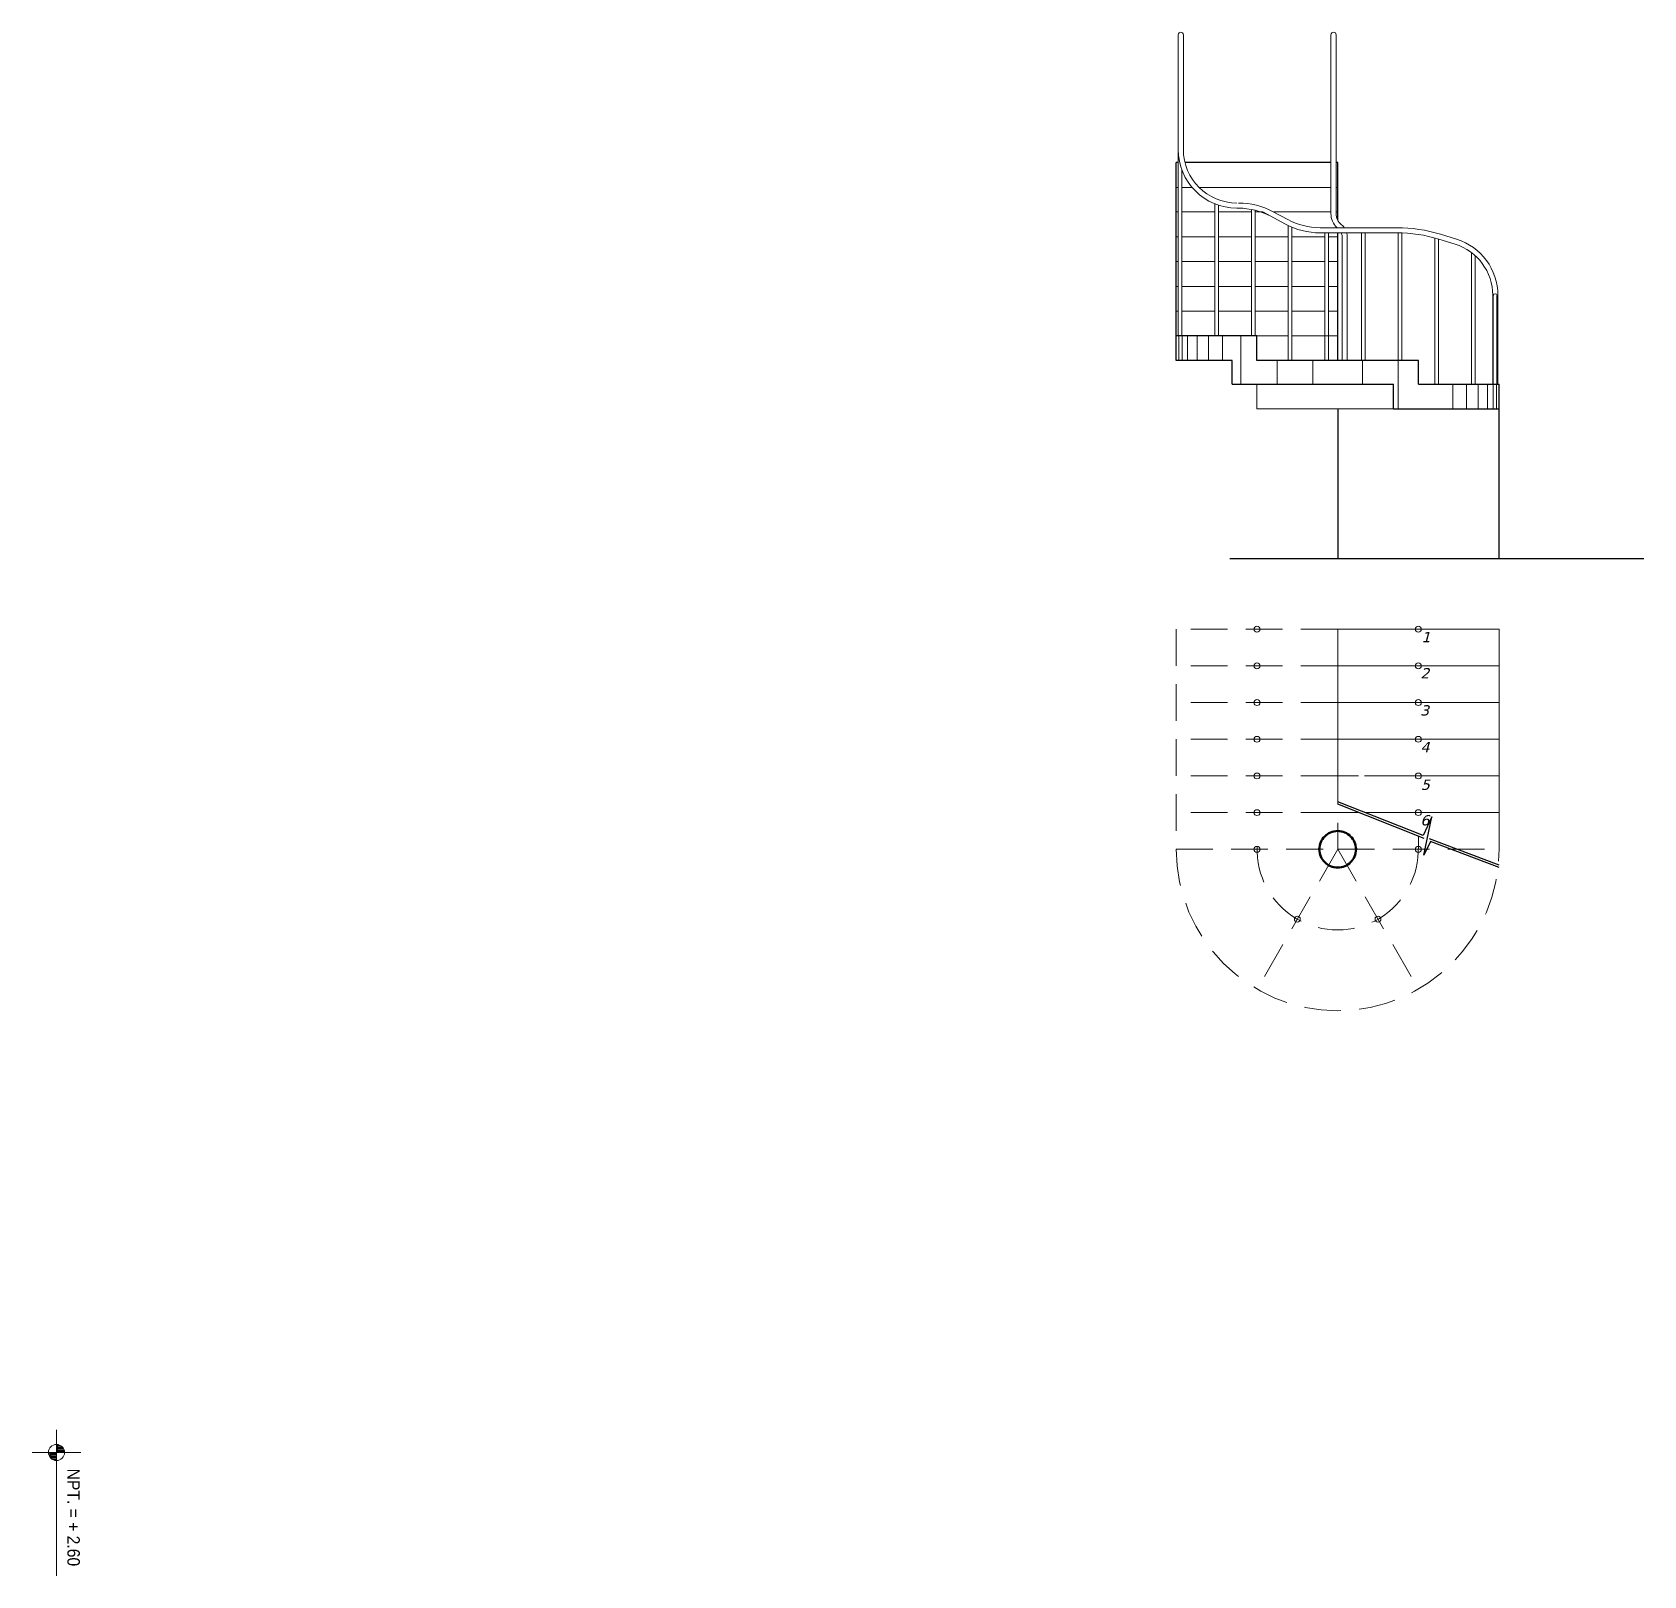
# Model space of a CAD drawing. Header units: millimetres. Extents: x 2033 to 2295, y 1536 to 1691.
# Drawn here: x 2232.77 to 2243.76, y 1546.81 to 1557.33 of the extents above; entities that cross this region are included whole.
import ezdxf

# ---------------------------------------------------------------- set-up
doc = ezdxf.new("R2010")
doc.units = ezdxf.units.MM
for name, pattern in [('ACAD_ISO02W100', [15, 12, -3]), ('HIDDEN2', [4.7625, 3.175, -1.5875]), ('RAYITAS', [0.375, 0.25, -0.125])]:
    doc.linetypes.add(name, pattern=pattern)
for name, color, linetype, lineweight in [('Detalles', 245, 'Continuous', 13), ('escaleras', 30, 'Continuous', 15), ('Layer2', 2, 'Continuous', 9), ('muro bajo', 61, 'Continuous', 30), ('muroalto', 12, 'Continuous', 50), ('murolejos', 73, 'Continuous', 18), ('MUROS BAJOS', 80, 'Continuous', 25), ('PISOS', 252, 'Continuous', 0), ('TEXTOS', 7, 'Continuous', 5), ('Texturas', 8, 'Continuous', 0), ('UNO', 254, 'Continuous', 9)]:
    doc.layers.add(name, color=color, linetype=linetype, lineweight=lineweight)
doc.styles.add('ARDELG', font='arial.ttf', dxfattribs={"width": 0.9, "height": 0.1})
doc.styles.add('ARRR', font='arial.ttf', dxfattribs={"height": 0.1})

msp = doc.modelspace()

# ---------------------------------------------------------------- texts
at = {"layer": 'Layer2', "char_height": 0.07, "attachment_point": 1, "style": 'ARRR'}
for s, insert in [('{\\fVerdana|b0|i1|c0|p34;1}', (2242.24, 1553.24)), ('{\\fVerdana|b0|i1|c0|p34;2}', (2242.233, 1552.994)), ('{\\fVerdana|b0|i1|c0|p34;3}', (2242.231, 1552.741)), ('{\\fVerdana|b0|i1|c0|p34;4}', (2242.234, 1552.491)), ('{\\fVerdana|b0|i1|c0|p34;5}', (2242.236, 1552.234)), ('{\\fVerdana|b0|i1|c0|p34;6}', (2242.233, 1551.992))]:
    msp.add_mtext(s, dxfattribs=dict(at, insert=insert))
at = {"layer": 'TEXTOS', "ltscale": 0.005, "insert": (2233.095, 1547.538), "char_height": 0.085, "width": 1, "attachment_point": 1, "rotation": 270, "style": 'ARDELG'}
msp.add_mtext('NPT. = + 2.60', dxfattribs=at)

# ---------------------------------------------------------------- hatches: boundary and pattern name
at = {"layer": 'UNO', "ltscale": 0.005}
h = msp.add_hatch(dxfattribs=at)
h.set_pattern_fill('AR-PARQ1', color=21, scale=0.00015, angle=270, style=0)
h.set_pattern_definition([(360, (2012.801357, 1736.195706), (0.04572, 0.04572), [0.04572, -0.04572]), (360, (2012.801357, 1736.188086), (0.04572, 0.04572), [0.04572, -0.04572]), (360, (2012.801357, 1736.180466), (0.04572, 0.04572), [0.04572, -0.04572]), (360, (2012.801357, 1736.172846), (0.04572, 0.04572), [0.04572, -0.04572]), (360, (2012.801357, 1736.165226), (0.04572, 0.04572), [0.04572, -0.04572]), (360, (2012.801357, 1736.157606), (0.04572, 0.04572), [0.04572, -0.04572]), (360, (2012.801357, 1736.149986), (0.04572, 0.04572), [0.04572, -0.04572]), (270, (2012.847077, 1736.195706), (-0.04572, -0.04572), [0.04572, -0.04572]), (270, (2012.854697, 1736.195706), (-0.04572, -0.04572), [0.04572, -0.04572]), (270, (2012.862317, 1736.195706), (-0.04572, -0.04572), [0.04572, -0.04572]), (270, (2012.869937, 1736.195706), (-0.04572, -0.04572), [0.04572, -0.04572]), (270, (2012.877557, 1736.195706), (-0.04572, -0.04572), [0.04572, -0.04572]), (270, (2012.885177, 1736.195706), (-0.04572, -0.04572), [0.04572, -0.04572]), (270, (2012.892797, 1736.195706), (-0.04572, -0.04572), [0.04572, -0.04572])])
h.paths.add_polyline_path([(2232.936, 1547.648), (2232.991, 1547.648, 0.414214), (2232.936, 1547.703)])
h.paths.add_polyline_path([(2232.936, 1547.648), (2232.881, 1547.648, 0.414214), (2232.936, 1547.593)])

# ---------------------------------------------------------------- linework, layer by layer
at = {"layer": 'Detalles'}
for p, q in [((2240.582, 1556.529), (2240.582, 1557.311)), ((2240.617, 1556.529), (2240.617, 1557.311)), ((2241.623, 1556.093), (2241.623, 1557.311)), ((2241.658, 1556.093), (2241.658, 1557.311)), ((2240.582, 1555.259), (2240.582, 1556.529)), ((2240.607, 1555.259), (2240.607, 1556.39)), ((2240.832, 1555.259), (2240.832, 1556.158)), ((2240.857, 1555.259), (2240.857, 1556.149)), ((2241.082, 1555.259), (2241.082, 1556.12)), ((2241.107, 1555.259), (2241.107, 1556.115)), ((2241.332, 1555.091), (2241.332, 1556.01)), ((2241.357, 1555.091), (2241.357, 1555.999)), ((2241.582, 1555.091), (2241.582, 1555.961)), ((2241.607, 1555.091), (2241.607, 1555.961)), ((2241.699, 1555.091), (2241.699, 1555.936)), ((2241.734, 1555.091), (2241.734, 1555.936)), ((2241.832, 1555.091), (2241.832, 1555.961)), ((2241.857, 1555.091), (2241.857, 1555.961)), ((2242.082, 1555.091), (2242.082, 1555.961)), ((2242.107, 1555.091), (2242.107, 1555.961)), ((2242.332, 1554.93), (2242.332, 1555.926)), ((2242.357, 1554.93), (2242.357, 1555.918)), ((2242.582, 1554.93), (2242.582, 1555.825)), ((2242.607, 1554.93), (2242.607, 1555.804)), ((2242.73, 1554.93), (2242.73, 1555.533)), ((2242.755, 1554.93), (2242.755, 1555.533)), ((2242.761, 1554.93), (2242.761, 1555.535))]:
    msp.add_line(p, q, dxfattribs=at)
at = {"layer": 'Detalles', "linetype": 'Continuous'}
for p, q in [((2240.993, 1556.129), (2240.982, 1556.129)), ((2241.159, 1556.103), (2241.313, 1556.02)), ((2241.23, 1556.105), (2241.329, 1556.051)), ((2242.073, 1555.996), (2241.549, 1555.996)), ((2242.073, 1555.961), (2241.549, 1555.961)), ((2242.359, 1555.917), (2242.469, 1555.883)), ((2242.369, 1555.951), (2242.479, 1555.917)), ((2242.726, 1555.535), (2242.726, 1554.93))]:
    msp.add_line(p, q, dxfattribs=at)
for centre, radius, start, end in [((2240.6, 1557.311), 0.0175, 0, 180), ((2241.641, 1557.311), 0.0175, 0, 180), ((2240.982, 1556.529), 0.4, 180, 270), ((2240.982, 1556.529), 0.365, 180, 270), ((2240.993, 1555.664), 0.5, 61.7586, 90), ((2240.993, 1555.664), 0.465, 61.7586, 90), ((2241.549, 1556.461), 0.5, 241.7586, 270), ((2241.549, 1556.461), 0.465, 241.7586, 270), ((2241.758, 1556.093), 0.135, 180, 226.1526), ((2241.758, 1556.093), 0.1, 180, 231.7774), ((2241.634, 1555.936), 0.1, 36.6998, 51.7774), ((2241.634, 1555.936), 0.065, 0, 22.393), ((2241.634, 1555.936), 0.1, 0, 14.3369), ((2242.073, 1554.996), 1, 72.7658, 90), ((2242.073, 1554.996), 0.965, 72.7658, 90), ((2242.361, 1555.535), 0.4, 360, 72.7658), ((2242.361, 1555.535), 0.365, 360, 72.7658), ((2242.743, 1555.533), 0.0125, 0, 180)]:
    msp.add_arc(centre, radius, start, end, dxfattribs=at)
at = {"layer": 'escaleras', "linetype": 'ACAD_ISO02W100'}
for p, q in [((2241.669, 1552.315), (2241.669, 1553.259)), ((2241.669, 1553.259), (2242.769, 1553.259)), ((2242.769, 1551.759), (2242.769, 1553.259)), ((2241.669, 1553.009), (2242.769, 1553.009)), ((2241.669, 1552.759), (2242.769, 1552.759)), ((2241.669, 1552.509), (2242.769, 1552.509)), ((2241.852, 1552.259), (2242.769, 1552.259)), ((2241.856, 1552.009), (2242.769, 1552.009))]:
    msp.add_line(p, q, dxfattribs=at)
at = {"layer": 'muro bajo', "linetype": 'Continuous'}
for p, q in [((2240.569, 1555.091), (2240.569, 1556.441)), ((2240.582, 1556.441), (2240.569, 1556.441)), ((2241.623, 1556.441), (2240.628, 1556.441)), ((2241.669, 1556.441), (2241.658, 1556.441)), ((2241.669, 1556.048), (2241.669, 1556.441)), ((2241.669, 1555.091), (2241.669, 1555.961)), ((2241.119, 1555.259), (2240.569, 1555.259)), ((2241.119, 1555.091), (2241.119, 1555.259)), ((2240.95, 1555.091), (2240.569, 1555.091)), ((2240.95, 1554.93), (2240.95, 1555.091)), ((2242.219, 1555.091), (2241.119, 1555.091)), ((2242.219, 1554.93), (2242.219, 1555.091)), ((2240.95, 1554.93), (2242.05, 1554.93)), ((2242.05, 1554.762), (2242.05, 1554.93)), ((2242.219, 1554.93), (2242.769, 1554.93)), ((2242.769, 1553.741), (2242.769, 1554.93)), ((2241.669, 1554.762), (2241.669, 1553.741)), ((2242.05, 1554.762), (2242.769, 1554.762)), ((2240.934, 1553.741), (2243.755, 1553.741))]:
    msp.add_line(p, q, dxfattribs=at)
at = {"layer": 'muroalto', "linetype": 'ACAD_ISO02W100'}
msp.add_circle((2241.669, 1551.759), 0.125, dxfattribs=at)
at = {"layer": 'murolejos', "linetype": 'Continuous'}
for p, q in [((2240.582, 1556.271), (2240.569, 1556.271)), ((2240.676, 1556.271), (2240.607, 1556.271)), ((2241.623, 1556.271), (2240.724, 1556.271)), ((2241.669, 1556.271), (2241.658, 1556.271)), ((2240.582, 1556.103), (2240.569, 1556.103)), ((2240.832, 1556.103), (2240.607, 1556.103)), ((2241.082, 1556.103), (2240.857, 1556.103)), ((2241.159, 1556.103), (2241.107, 1556.103)), ((2241.623, 1556.103), (2241.233, 1556.103)), ((2241.669, 1556.103), (2241.658, 1556.103)), ((2240.582, 1555.934), (2240.569, 1555.934)), ((2240.832, 1555.934), (2240.607, 1555.934)), ((2241.082, 1555.934), (2240.857, 1555.934)), ((2241.332, 1555.934), (2241.107, 1555.934)), ((2241.582, 1555.934), (2241.357, 1555.934)), ((2241.669, 1555.934), (2241.607, 1555.934)), ((2240.582, 1555.765), (2240.569, 1555.765)), ((2240.832, 1555.765), (2240.607, 1555.765)), ((2241.082, 1555.765), (2240.857, 1555.765)), ((2241.332, 1555.765), (2241.107, 1555.765)), ((2241.582, 1555.765), (2241.357, 1555.765)), ((2241.669, 1555.765), (2241.607, 1555.765)), ((2240.582, 1555.596), (2240.569, 1555.596)), ((2240.832, 1555.596), (2240.607, 1555.596)), ((2241.082, 1555.596), (2240.857, 1555.596)), ((2241.332, 1555.596), (2241.107, 1555.596)), ((2241.582, 1555.596), (2241.357, 1555.596)), ((2241.669, 1555.596), (2241.607, 1555.596)), ((2240.582, 1555.428), (2240.569, 1555.428)), ((2240.832, 1555.428), (2240.607, 1555.428)), ((2241.082, 1555.428), (2240.857, 1555.428)), ((2241.332, 1555.428), (2241.107, 1555.428)), ((2241.582, 1555.428), (2241.357, 1555.428)), ((2241.669, 1555.428), (2241.607, 1555.428)), ((2241.119, 1555.259), (2241.332, 1555.259)), ((2241.357, 1555.259), (2241.669, 1555.259)), ((2241.119, 1554.762), (2241.119, 1554.93)), ((2241.119, 1554.762), (2242.05, 1554.762))]:
    msp.add_line(p, q, dxfattribs=at)
at = {"layer": 'MUROS BAJOS'}
for p, q in [((2242.251, 1551.852), (2241.669, 1552.083)), ((2242.259, 1551.833), (2241.669, 1552.067)), ((2242.311, 1551.98), (2242.251, 1551.852)), ((2242.257, 1551.719), (2242.311, 1551.98)), ((2242.769, 1551.652), (2242.295, 1551.831)), ((2242.302, 1551.812), (2242.257, 1551.719)), ((2242.769, 1551.636), (2242.302, 1551.812))]:
    msp.add_line(p, q, dxfattribs=at)
at = {"layer": 'PISOS', "linetype": 'RAYITAS'}
for p, q in [((2240.569, 1553.259), (2240.569, 1551.759)), ((2241.669, 1553.259), (2240.569, 1553.259)), ((2241.669, 1553.009), (2240.569, 1553.009)), ((2241.669, 1552.759), (2240.569, 1552.759)), ((2241.669, 1552.509), (2240.569, 1552.509)), ((2241.669, 1552.315), (2241.669, 1551.759)), ((2241.669, 1552.259), (2240.569, 1552.259)), ((2241.812, 1552.259), (2241.669, 1552.259)), ((2241.669, 1552.009), (2240.569, 1552.009)), ((2241.815, 1552.009), (2241.669, 1552.009)), ((2240.569, 1551.759), (2241.669, 1551.759)), ((2241.669, 1551.759), (2241.119, 1550.806)), ((2241.669, 1551.759), (2242.769, 1551.759)), ((2241.669, 1551.759), (2242.219, 1550.806))]:
    msp.add_line(p, q, dxfattribs=at)
at = {"layer": 'PISOS'}
msp.add_line((2242.219, 1551.849), (2242.219, 1551.805), dxfattribs=at)
at = {"layer": 'PISOS', "linetype": 'HIDDEN2', "ltscale": 0.07}
msp.add_line((2242.219, 1551.805), (2242.219, 1551.759), dxfattribs=at)
at = {"layer": 'PISOS'}
for centre in [(2241.119, 1553.259), (2241.119, 1553.009), (2241.119, 1552.759), (2241.119, 1552.509), (2241.119, 1552.259), (2241.119, 1552.009), (2242.219, 1552.009), (2241.119, 1551.759), (2242.219, 1551.759), (2241.394, 1551.283), (2241.944, 1551.283)]:
    msp.add_circle(centre, 0.02, dxfattribs=at)
at = {"layer": 'PISOS', "linetype": 'RAYITAS'}
for radius, start, end in [(1.1, 180, 0), (0.55, 177.9164, 2.0836)]:
    msp.add_arc((2241.669, 1551.759), radius, start, end, dxfattribs=at)
at = {"layer": 'Texturas', "linetype": 'Continuous'}
for p, q in [((2240.587, 1555.259), (2240.587, 1555.091)), ((2240.608, 1555.259), (2240.608, 1555.091)), ((2240.646, 1555.259), (2240.646, 1555.091)), ((2240.711, 1555.259), (2240.711, 1555.091)), ((2240.789, 1555.259), (2240.789, 1555.091)), ((2240.883, 1555.259), (2240.883, 1555.091)), ((2241.009, 1555.259), (2241.009, 1554.93)), ((2241.256, 1555.091), (2241.256, 1554.93)), ((2241.5, 1555.091), (2241.5, 1554.93)), ((2241.838, 1555.091), (2241.838, 1554.93)), ((2242.081, 1555.091), (2242.081, 1554.762)), ((2242.455, 1554.93), (2242.455, 1554.762)), ((2242.548, 1554.93), (2242.548, 1554.762)), ((2242.627, 1554.93), (2242.627, 1554.762)), ((2242.691, 1554.93), (2242.691, 1554.762)), ((2242.73, 1554.93), (2242.73, 1554.762)), ((2242.751, 1554.93), (2242.751, 1554.762))]:
    msp.add_line(p, q, dxfattribs=at)
at = {"layer": 'UNO', "ltscale": 0.005}
for p, q in [((2232.936, 1546.807), (2232.936, 1547.803)), ((2232.771, 1547.648), (2232.936, 1547.648)), ((2233.101, 1547.648), (2232.936, 1547.648))]:
    msp.add_line(p, q, dxfattribs=at)
at = {"layer": 'UNO'}
for centre in [(2242.219, 1553.259), (2242.219, 1553.009), (2242.219, 1552.759), (2242.219, 1552.509), (2242.219, 1552.259)]:
    msp.add_circle(centre, 0.02, dxfattribs=at)
at = {"layer": 'UNO', "ltscale": 0.005}
msp.add_circle((2232.936, 1547.648), 0.055, dxfattribs=at)

msp.set_redraw_order([(e.dxf.handle, doc.entitydb.next_handle()) for e in msp.query("TEXT MTEXT ATTDEF DIMENSION ARC_DIMENSION")])  # texts and dimensions are drawn at this point

doc.saveas('drawing.dxf')
